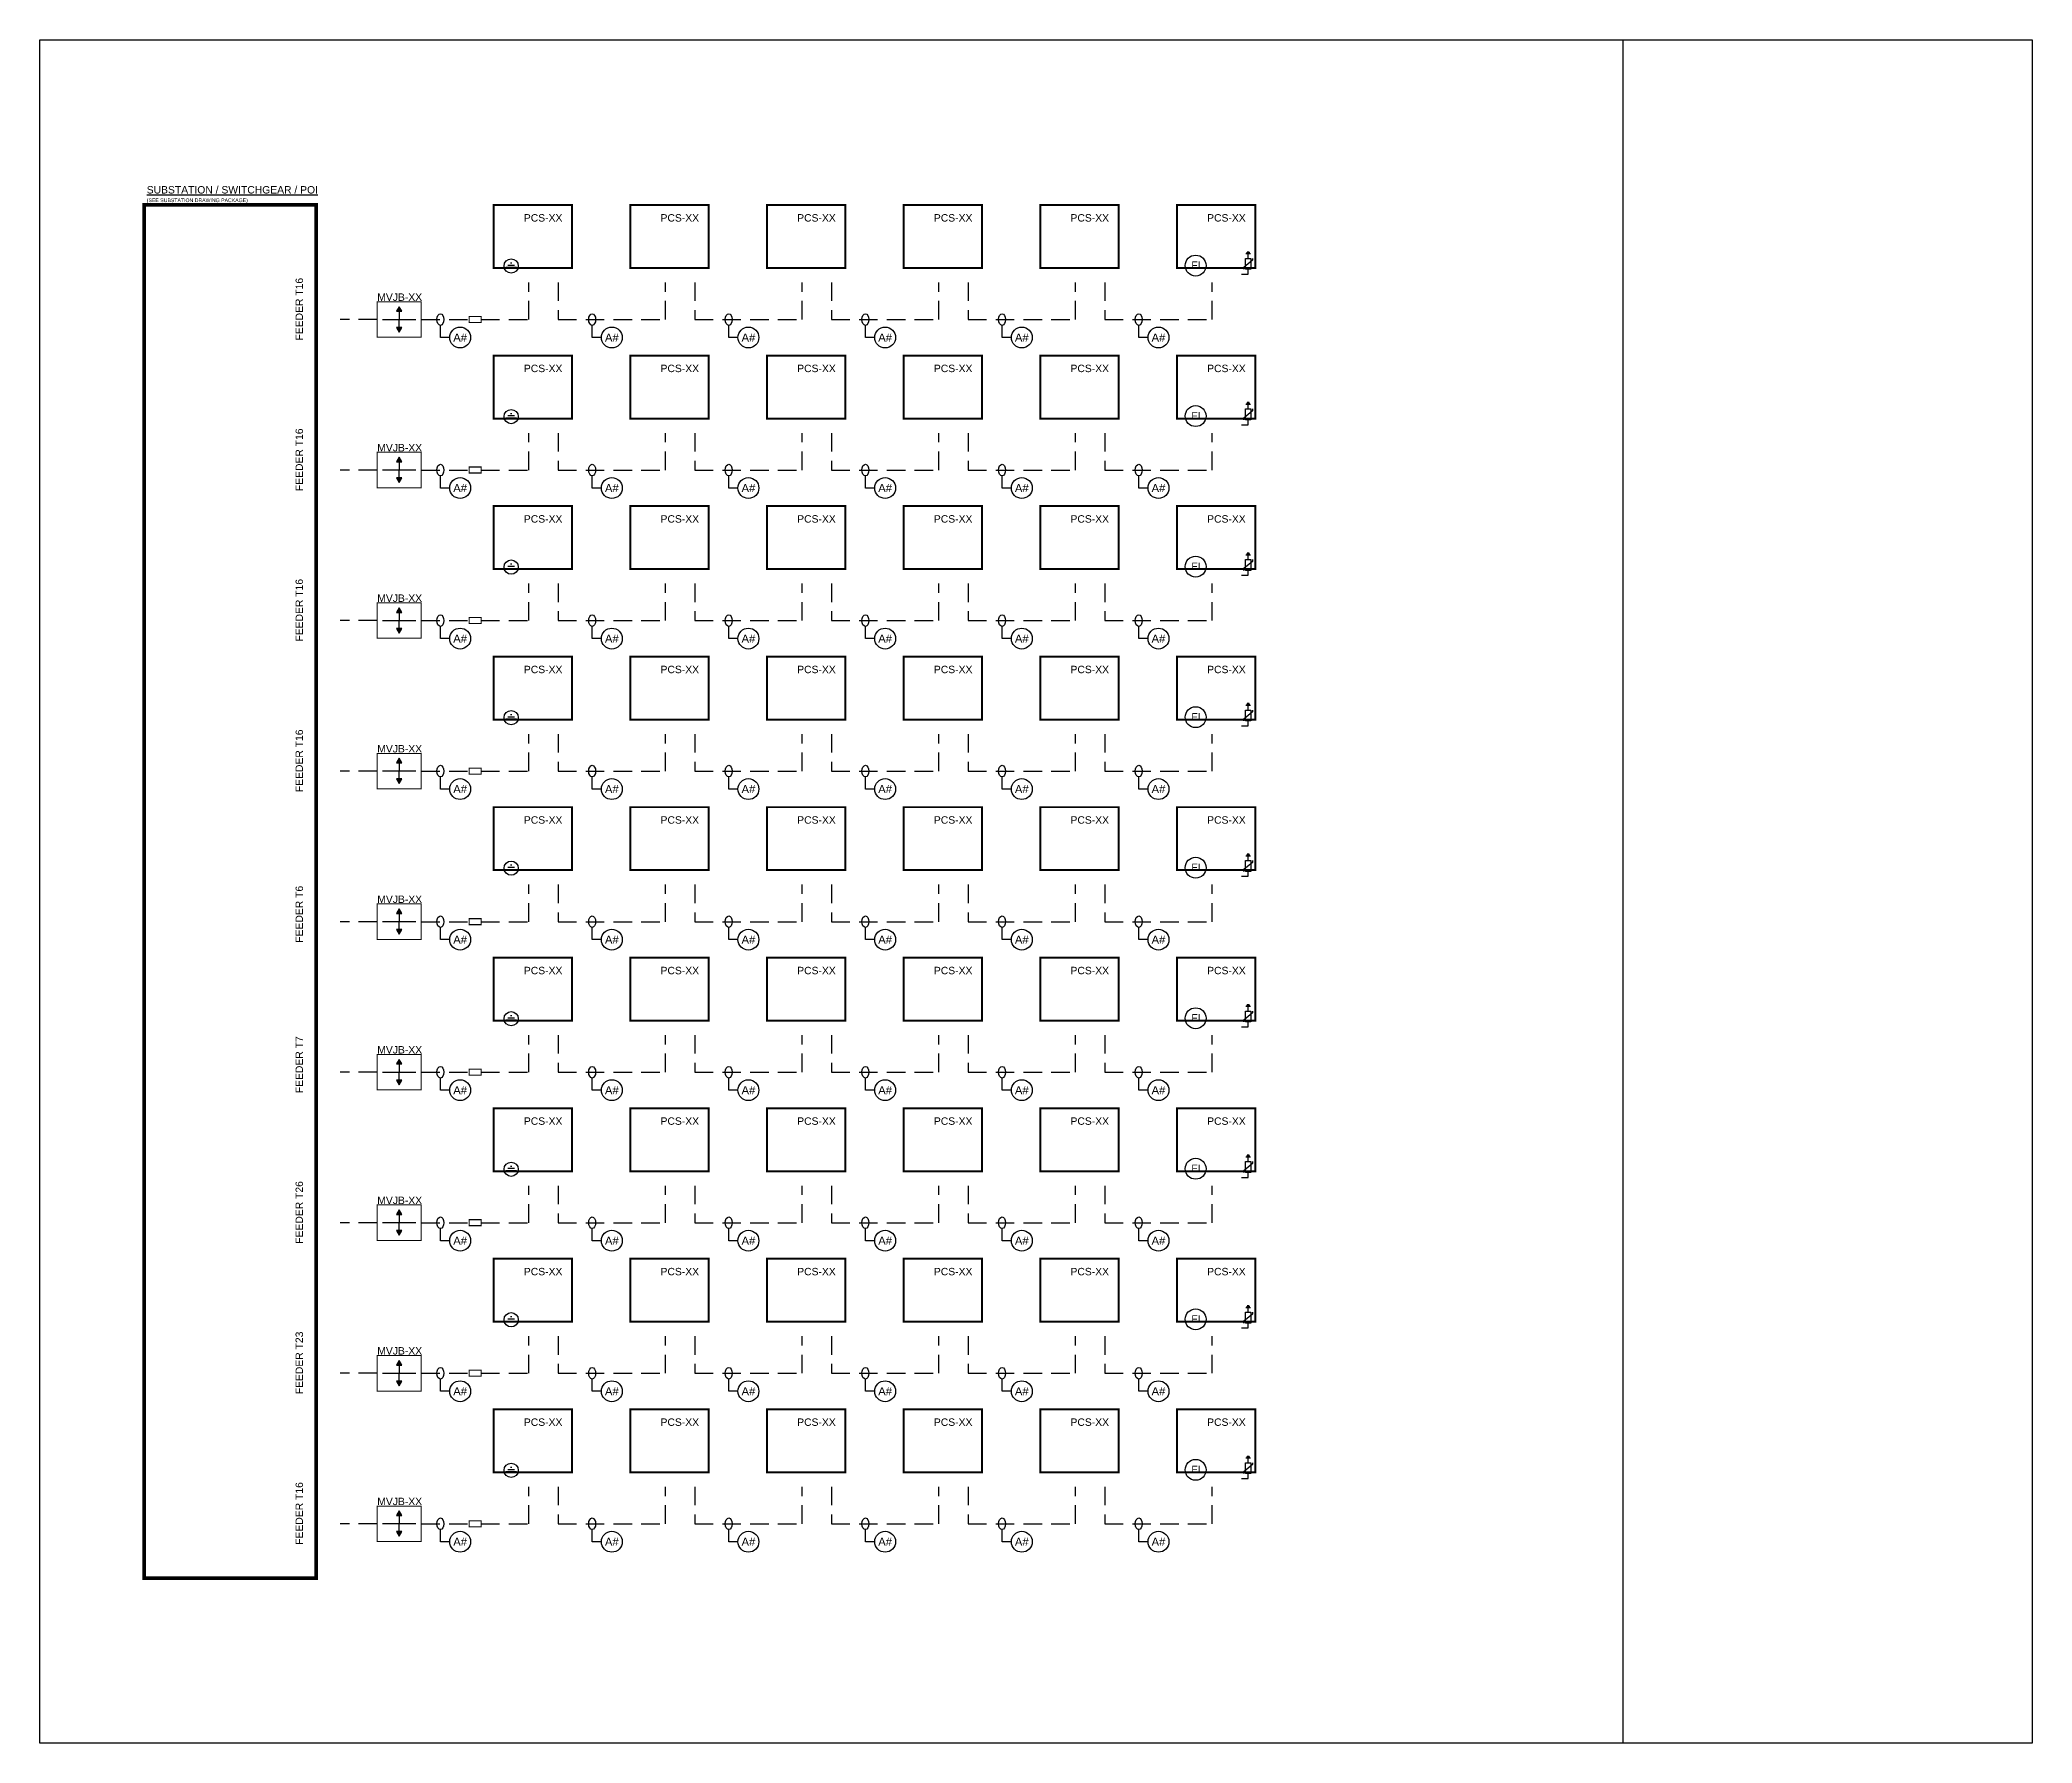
# Model space of a CAD drawing. Header units: feet. Extents: x -17.9 to 68.3, y -75.5 to 2.6.
# Drawn here: x 41.4 to 68.31, y -75.5 to -52.49 of the extents above; entities that cross this region are included whole.
import ezdxf
from ezdxf.enums import TextEntityAlignment as Align

# ---------------------------------------------------------------- set-up
doc = ezdxf.new("R2010")
doc.units = ezdxf.units.FT
doc.header["$MEASUREMENT"] = 0
for name, pattern in [('HIDDEN', [0.375, 0.25, -0.125]), ('PHANTOM', [2.5, 1.25, -0.25, 0.25, -0.25, 0.25, -0.25]), ('PHANTOM2', [1.25, 0.625, -0.125, 0.125, -0.125, 0.125, -0.125])]:
    doc.linetypes.add(name, pattern=pattern)
for name, color, linetype in [('E-1LIN', 4, 'Continuous'), ('E-1LIN-CABL-UG', 4, 'HIDDEN'), ('E-1LIN-EQPM-ENCL', 7, 'PHANTOM2'), ('E-HVMV-EQUP', 91, 'Continuous'), ('E-TXT', 7, 'Continuous'), ('G-ANNO-TEXT', 1, 'Continuous')]:
    doc.layers.add(name, color=color, linetype=linetype)
doc.styles.add('NEI-A', font='arial.ttf')

msp = doc.modelspace()

# ---------------------------------------------------------------- texts
at = {"layer": 'G-ANNO-TEXT', "insert": (42.848, -54.467), "char_height": 0.1, "width": 2.30148, "attachment_point": 1, "style": 'NEI-A'}
msp.add_mtext('{\\LSUBSTATION / SWITCHGEAR / POI\\P\\H0.5x;\\l(SEE SUBSTATION DRAWING PACKAGE)}', dxfattribs=at)
at = {"layer": 'G-ANNO-TEXT', "char_height": 0.1, "attachment_point": 1, "style": 'NEI-A'}
for s, width, insert in [('PCS-XX', 0.52024, (47.942, -54.846)), ('PCS-XX', 0.52024, (49.788, -54.846)), ('PCS-XX', 0.52024, (51.634, -54.846)), ('PCS-XX', 0.52024, (53.48, -54.846)), ('PCS-XX', 0.52024, (55.325, -54.846)), ('PCS-XX', 0.52024, (57.171, -54.846)), ('MVJB-XX', 0.60557, (45.962, -55.917)), ('PCS-XX', 0.52024, (47.942, -56.88)), ('PCS-XX', 0.52024, (49.788, -56.88)), ('PCS-XX', 0.52024, (51.634, -56.88)), ('PCS-XX', 0.52024, (53.48, -56.88)), ('PCS-XX', 0.52024, (55.325, -56.88)), ('PCS-XX', 0.52024, (57.171, -56.88)), ('MVJB-XX', 0.60557, (45.962, -57.951)), ('PCS-XX', 0.52024, (47.942, -58.913)), ('PCS-XX', 0.52024, (49.788, -58.913)), ('PCS-XX', 0.52024, (51.634, -58.913)), ('PCS-XX', 0.52024, (53.48, -58.913)), ('PCS-XX', 0.52024, (55.325, -58.913)), ('PCS-XX', 0.52024, (57.171, -58.913)), ('MVJB-XX', 0.60557, (45.962, -59.984)), ('PCS-XX', 0.52024, (47.942, -60.947)), ('PCS-XX', 0.52024, (49.788, -60.947)), ('PCS-XX', 0.52024, (51.634, -60.947)), ('PCS-XX', 0.52024, (53.48, -60.947)), ('PCS-XX', 0.52024, (55.325, -60.947)), ('PCS-XX', 0.52024, (57.171, -60.947)), ('MVJB-XX', 0.60557, (45.962, -62.018)), ('PCS-XX', 0.52024, (47.942, -62.98)), ('PCS-XX', 0.52024, (49.788, -62.98)), ('PCS-XX', 0.52024, (51.634, -62.98)), ('PCS-XX', 0.52024, (53.48, -62.98)), ('PCS-XX', 0.52024, (55.325, -62.98)), ('PCS-XX', 0.52024, (57.171, -62.98)), ('MVJB-XX', 0.60557, (45.962, -64.051)), ('PCS-XX', 0.52024, (47.942, -65.014)), ('PCS-XX', 0.52024, (49.788, -65.014)), ('PCS-XX', 0.52024, (51.634, -65.014)), ('PCS-XX', 0.52024, (53.48, -65.014)), ('PCS-XX', 0.52024, (55.325, -65.014)), ('PCS-XX', 0.52024, (57.171, -65.014)), ('MVJB-XX', 0.60557, (45.962, -66.085)), ('PCS-XX', 0.52024, (47.942, -67.048)), ('PCS-XX', 0.52024, (49.788, -67.048)), ('PCS-XX', 0.52024, (51.634, -67.048)), ('PCS-XX', 0.52024, (53.48, -67.048)), ('PCS-XX', 0.52024, (55.325, -67.048)), ('PCS-XX', 0.52024, (57.171, -67.048)), ('MVJB-XX', 0.60557, (45.962, -68.119)), ('PCS-XX', 0.52024, (47.942, -69.081)), ('PCS-XX', 0.52024, (49.788, -69.081)), ('PCS-XX', 0.52024, (51.634, -69.081)), ('PCS-XX', 0.52024, (53.48, -69.081)), ('PCS-XX', 0.52024, (55.325, -69.081)), ('PCS-XX', 0.52024, (57.171, -69.081)), ('MVJB-XX', 0.60557, (45.962, -70.152)), ('PCS-XX', 0.52024, (47.942, -71.115)), ('PCS-XX', 0.52024, (49.788, -71.115)), ('PCS-XX', 0.52024, (51.634, -71.115)), ('PCS-XX', 0.52024, (53.48, -71.115)), ('PCS-XX', 0.52024, (55.325, -71.115)), ('PCS-XX', 0.52024, (57.171, -71.115)), ('MVJB-XX', 0.60557, (45.962, -72.186))]:
    msp.add_mtext_dynamic_manual_height_columns(s, width=width, gutter_width=0.547, heights=[0], dxfattribs=dict(at, insert=insert))
at = {"layer": 'G-ANNO-TEXT', "char_height": 0.1, "attachment_point": 1, "rotation": 90, "style": 'NEI-A'}
for s, width, insert in [('FEEDER T16', 0.88037, (44.858, -56.553)), ('FEEDER T16', 0.91526, (44.858, -58.587)), ('FEEDER T16', 0.88535, (44.858, -60.62)), ('FEEDER T16', 0.89034, (44.858, -62.654)), ('FEEDER T6', 0.8405, (44.858, -64.688)), ('FEEDER T7', 0.86043, (44.858, -66.721)), ('FEEDER T26', 0.90529, (44.858, -68.755)), ('FEEDER T23', 0.87538, (44.858, -70.788)), ('FEEDER T16', 0.91027, (44.858, -72.822))]:
    msp.add_mtext_dynamic_manual_height_columns(s, width=width, gutter_width=0.547, heights=[0], dxfattribs=dict(at, insert=insert))

# ---------------------------------------------------------------- blocks, each defined once
blk = doc.blocks.new('PCS')
at = {"layer": 'E-1LIN-EQPM-ENCL', "linetype": 'Continuous', "const_width": 0.0266}
blk.add_lwpolyline([(1.057, 0), (0, 0), (0, -0.851), (1.057, -0.851)], close=True, dxfattribs=at)
blk = doc.blocks.new('1LIN-PCS-TERMINATION_DF')
at = {"linetype": 'Continuous'}
h = blk.add_hatch(color=4, dxfattribs=at)
h.dxf.hatch_style = 1
h.paths.add_polyline_path([(0, 0), (-0.04, -0.069), (0.04, -0.069)])
at = {"color": 4, "linetype": 'Continuous'}
blk.add_lwpolyline([(-0.04, -0.069), (0.04, -0.069), (0, 0)], close=True, dxfattribs=at)
blk = doc.blocks.new('*U22')
at = {"linetype": 'Continuous'}
for p, q in [((-0.266, 0), (-0.266, 0.165)), ((-0.141, 0), (-0.266, 0))]:
    blk.add_line(p, q, dxfattribs=at)
blk.add_circle((0, 0), 0.141, dxfattribs=at)
blk.add_ellipse((-0.266, 0.243), major_axis=(0, 0.0781), ratio=0.6, dxfattribs=at)
at = {"style": 'NEI-A'}
blk.add_attdef('CONDUCTOR_SCHEDULE', text='', height=0.109, dxfattribs=at).set_placement((0, 0), align=Align.MIDDLE_CENTER)
blk = doc.blocks.new('FAULT INDICATOR')
at = {"layer": 'E-1LIN'}
blk.add_circle((0, 0), 0.141, dxfattribs=at)
at = {"layer": 'E-1LIN', "insert": (-0.058, 0.056), "char_height": 0.1, "attachment_point": 1, "style": 'NEI-A'}
blk.add_mtext_dynamic_manual_height_columns('FI', width=0.49016, gutter_width=0.547, heights=[0], dxfattribs=at)
blk = doc.blocks.new('GAD')
at = {"layer": 'E-1LIN'}
for p, q in [((-0.044, 0.013), (0.044, 0.013)), ((-0.009, 0.043), (0.009, 0.043)), ((-0.071, -0.017), (0.071, -0.017))]:
    blk.add_line(p, q, dxfattribs=at)
blk.add_circle((0, 0), 0.0964, dxfattribs=at)
blk = doc.blocks.new('A$Cc326a1cc')
for p, q in [((-0.486, 0.026), (-0.486, -0.024)), ((-0.466, 0.037), (-0.466, -0.037)), ((-0.444, 0.049), (-0.444, -0.049)), ((-0.346, 0), (-0.444, 0))]:
    blk.add_line(p, q)
for points in [[(-0.346, 0.096), (-0.304, 0.096)], [(-0.304, 0.096), (-0.147, -0.096)], [(0, 0), (-0.106, 0)], [(-0.106, -0.096), (-0.147, -0.096)]]:
    blk.add_lwpolyline(points)
blk.add_lwpolyline([(-0.106, 0.06), (-0.106, -0.06), (-0.346, -0.06), (-0.346, 0.06)], close=True)

# ---------------------------------------------------------------- hatches: boundary and pattern name
at = {"layer": 'E-1LIN'}
h = msp.add_hatch(color=256, dxfattribs=at)
h.dxf.hatch_style = 1
h.paths.add_polyline_path([(46.258, -56.438), (46.294, -56.375), (46.222, -56.375)])
h = msp.add_hatch(color=256, dxfattribs=at)
h.dxf.hatch_style = 1
h.paths.add_polyline_path([(46.258, -58.471), (46.294, -58.409), (46.222, -58.409)])
h = msp.add_hatch(color=256, dxfattribs=at)
h.dxf.hatch_style = 1
h.paths.add_polyline_path([(46.258, -60.505), (46.294, -60.442), (46.222, -60.442)])
h = msp.add_hatch(color=256, dxfattribs=at)
h.dxf.hatch_style = 1
h.paths.add_polyline_path([(46.258, -62.538), (46.294, -62.476), (46.222, -62.476)])
h = msp.add_hatch(color=256, dxfattribs=at)
h.dxf.hatch_style = 1
h.paths.add_polyline_path([(46.258, -64.572), (46.294, -64.51), (46.222, -64.51)])
h = msp.add_hatch(color=256, dxfattribs=at)
h.dxf.hatch_style = 1
h.paths.add_polyline_path([(46.258, -66.606), (46.294, -66.543), (46.222, -66.543)])
h = msp.add_hatch(color=256, dxfattribs=at)
h.dxf.hatch_style = 1
h.paths.add_polyline_path([(46.258, -68.639), (46.294, -68.577), (46.222, -68.577)])
h = msp.add_hatch(color=256, dxfattribs=at)
h.dxf.hatch_style = 1
h.paths.add_polyline_path([(46.258, -70.673), (46.294, -70.611), (46.222, -70.611)])
h = msp.add_hatch(color=256, dxfattribs=at)
h.dxf.hatch_style = 1
h.paths.add_polyline_path([(46.258, -72.707), (46.294, -72.644), (46.222, -72.644)])

# ---------------------------------------------------------------- linework, layer by layer
at = {"layer": 'Defpoints', "color": 5}
msp.add_line((62.784, -52.491), (62.784, -75.502), dxfattribs=at)
msp.add_lwpolyline([(41.404, -52.491), (68.314, -52.491), (68.314, -75.502), (41.404, -75.502)], close=True, dxfattribs=at)
at = {"layer": 'E-1LIN'}
for p, q in [((46.258, -56.158), (46.258, -56.268)), ((46.034, -56.268), (46.482, -56.268)), ((46.258, -56.375), (46.258, -56.266)), ((46.034, -58.301), (46.482, -58.301)), ((46.258, -58.192), (46.258, -58.301)), ((46.258, -58.409), (46.258, -58.3)), ((46.258, -60.226), (46.258, -60.335)), ((46.034, -60.335), (46.482, -60.335)), ((46.258, -60.442), (46.258, -60.333)), ((46.034, -62.368), (46.482, -62.368)), ((46.258, -62.259), (46.258, -62.368)), ((46.258, -62.476), (46.258, -62.367)), ((46.258, -64.293), (46.258, -64.402)), ((46.034, -64.402), (46.482, -64.402)), ((46.258, -64.51), (46.258, -64.4)), ((46.034, -66.436), (46.482, -66.436)), ((46.258, -66.326), (46.258, -66.436)), ((46.258, -66.543), (46.258, -66.434)), ((46.034, -68.469), (46.482, -68.469)), ((46.258, -68.36), (46.258, -68.469)), ((46.258, -68.577), (46.258, -68.468)), ((46.258, -70.394), (46.258, -70.503)), ((46.258, -70.611), (46.258, -70.501)), ((46.034, -70.503), (46.482, -70.503)), ((46.034, -72.536), (46.482, -72.536)), ((46.258, -72.427), (46.258, -72.536)), ((46.258, -72.644), (46.258, -72.535))]:
    msp.add_line(p, q, dxfattribs=at)
for points in [[(46.294, -56.375), (46.222, -56.375), (46.258, -56.438)], [(46.294, -58.409), (46.222, -58.409), (46.258, -58.471)], [(46.294, -60.442), (46.222, -60.442), (46.258, -60.505)], [(46.294, -62.476), (46.222, -62.476), (46.258, -62.538)], [(46.294, -64.51), (46.222, -64.51), (46.258, -64.572)], [(46.294, -66.543), (46.222, -66.543), (46.258, -66.606)], [(46.294, -68.577), (46.222, -68.577), (46.258, -68.639)], [(46.294, -70.611), (46.222, -70.611), (46.258, -70.673)], [(46.294, -72.644), (46.222, -72.644), (46.258, -72.707)]]:
    msp.add_lwpolyline(points, close=True, dxfattribs=at)
at = {"layer": 'E-1LIN-CABL-UG'}
for points in [[(47.365, -56.269), (48.01, -56.269), (48.01, -55.769)], [(48.403, -55.769), (48.403, -56.269), (49.856, -56.269), (49.856, -55.769)], [(50.249, -55.769), (50.249, -56.269), (51.702, -56.269), (51.702, -55.769)], [(52.095, -55.769), (52.095, -56.269), (53.548, -56.269), (53.548, -55.769)], [(53.941, -55.769), (53.941, -56.269), (55.393, -56.269), (55.393, -55.769)], [(55.787, -55.769), (55.787, -56.269), (57.239, -56.269), (57.239, -55.769)], [(45.96, -56.269), (45.46, -56.269)], [(46.557, -56.269), (47.203, -56.269)], [(47.365, -58.303), (48.01, -58.303), (48.01, -57.803)], [(48.403, -57.803), (48.403, -58.303), (49.856, -58.303), (49.856, -57.803)], [(50.249, -57.803), (50.249, -58.303), (51.702, -58.303), (51.702, -57.803)], [(52.095, -57.803), (52.095, -58.303), (53.548, -58.303), (53.548, -57.803)], [(53.941, -57.803), (53.941, -58.303), (55.393, -58.303), (55.393, -57.803)], [(55.787, -57.803), (55.787, -58.303), (57.239, -58.303), (57.239, -57.803)], [(45.96, -58.303), (45.46, -58.303)], [(46.557, -58.303), (47.203, -58.303)], [(47.365, -60.336), (48.01, -60.336), (48.01, -59.836)], [(48.403, -59.836), (48.403, -60.336), (49.856, -60.336), (49.856, -59.836)], [(50.249, -59.836), (50.249, -60.336), (51.702, -60.336), (51.702, -59.836)], [(52.095, -59.836), (52.095, -60.336), (53.548, -60.336), (53.548, -59.836)], [(53.941, -59.836), (53.941, -60.336), (55.393, -60.336), (55.393, -59.836)], [(55.787, -59.836), (55.787, -60.336), (57.239, -60.336), (57.239, -59.836)], [(45.96, -60.336), (45.46, -60.336)], [(46.557, -60.336), (47.203, -60.336)], [(47.365, -62.37), (48.01, -62.37), (48.01, -61.87)], [(48.403, -61.87), (48.403, -62.37), (49.856, -62.37), (49.856, -61.87)], [(50.249, -61.87), (50.249, -62.37), (51.702, -62.37), (51.702, -61.87)], [(52.095, -61.87), (52.095, -62.37), (53.548, -62.37), (53.548, -61.87)], [(53.941, -61.87), (53.941, -62.37), (55.393, -62.37), (55.393, -61.87)], [(55.787, -61.87), (55.787, -62.37), (57.239, -62.37), (57.239, -61.87)], [(45.96, -62.37), (45.46, -62.37)], [(46.557, -62.37), (47.203, -62.37)], [(47.365, -64.404), (48.01, -64.404), (48.01, -63.904)], [(48.403, -63.904), (48.403, -64.404), (49.856, -64.404), (49.856, -63.904)], [(50.249, -63.904), (50.249, -64.404), (51.702, -64.404), (51.702, -63.904)], [(52.095, -63.904), (52.095, -64.404), (53.548, -64.404), (53.548, -63.904)], [(53.941, -63.904), (53.941, -64.404), (55.393, -64.404), (55.393, -63.904)], [(55.787, -63.904), (55.787, -64.404), (57.239, -64.404), (57.239, -63.904)], [(45.96, -64.404), (45.46, -64.404)], [(46.557, -64.404), (47.203, -64.404)], [(47.365, -66.437), (48.01, -66.437), (48.01, -65.937)], [(48.403, -65.937), (48.403, -66.437), (49.856, -66.437), (49.856, -65.937)], [(50.249, -65.937), (50.249, -66.437), (51.702, -66.437), (51.702, -65.937)], [(52.095, -65.937), (52.095, -66.437), (53.548, -66.437), (53.548, -65.937)], [(53.941, -65.937), (53.941, -66.437), (55.393, -66.437), (55.393, -65.937)], [(55.787, -65.937), (55.787, -66.437), (57.239, -66.437), (57.239, -65.937)], [(45.96, -66.437), (45.46, -66.437)], [(46.557, -66.437), (47.203, -66.437)], [(47.365, -68.471), (48.01, -68.471), (48.01, -67.971)], [(48.403, -67.971), (48.403, -68.471), (49.856, -68.471), (49.856, -67.971)], [(50.249, -67.971), (50.249, -68.471), (51.702, -68.471), (51.702, -67.971)], [(52.095, -67.971), (52.095, -68.471), (53.548, -68.471), (53.548, -67.971)], [(53.941, -67.971), (53.941, -68.471), (55.393, -68.471), (55.393, -67.971)], [(55.787, -67.971), (55.787, -68.471), (57.239, -68.471), (57.239, -67.971)], [(45.96, -68.471), (45.46, -68.471)], [(46.557, -68.471), (47.203, -68.471)], [(47.365, -70.504), (48.01, -70.504), (48.01, -70.004)], [(48.403, -70.004), (48.403, -70.504), (49.856, -70.504), (49.856, -70.004)], [(50.249, -70.004), (50.249, -70.504), (51.702, -70.504), (51.702, -70.004)], [(52.095, -70.004), (52.095, -70.504), (53.548, -70.504), (53.548, -70.004)], [(53.941, -70.004), (53.941, -70.504), (55.393, -70.504), (55.393, -70.004)], [(55.787, -70.004), (55.787, -70.504), (57.239, -70.504), (57.239, -70.004)], [(45.96, -70.504), (45.46, -70.504)], [(46.557, -70.504), (47.203, -70.504)], [(47.365, -72.538), (48.01, -72.538), (48.01, -72.038)], [(48.403, -72.038), (48.403, -72.538), (49.856, -72.538), (49.856, -72.038)], [(50.249, -72.038), (50.249, -72.538), (51.702, -72.538), (51.702, -72.038)], [(52.095, -72.038), (52.095, -72.538), (53.548, -72.538), (53.548, -72.038)], [(53.941, -72.038), (53.941, -72.538), (55.393, -72.538), (55.393, -72.038)], [(55.787, -72.038), (55.787, -72.538), (57.239, -72.538), (57.239, -72.038)], [(45.96, -72.538), (45.46, -72.538)], [(46.557, -72.538), (47.203, -72.538)]]:
    msp.add_lwpolyline(points, dxfattribs=at)
at = {"layer": 'E-1LIN-EQPM-ENCL', "linetype": 'Continuous'}
for points, const_width in [([(45.96, -56.509), (46.557, -56.509), (46.557, -56.029), (45.96, -56.029)], 0.0135), ([(47.203, -56.229), (47.365, -56.229), (47.365, -56.31), (47.203, -56.31)], 0.015), ([(45.96, -58.543), (46.557, -58.543), (46.557, -58.063), (45.96, -58.063)], 0.0135), ([(47.203, -58.262), (47.365, -58.262), (47.365, -58.343), (47.203, -58.343)], 0.015), ([(45.96, -60.576), (46.557, -60.576), (46.557, -60.096), (45.96, -60.096)], 0.0135), ([(47.203, -60.296), (47.365, -60.296), (47.365, -60.377), (47.203, -60.377)], 0.015), ([(45.96, -62.61), (46.557, -62.61), (46.557, -62.13), (45.96, -62.13)], 0.0135), ([(47.203, -62.329), (47.365, -62.329), (47.365, -62.411), (47.203, -62.411)], 0.015), ([(45.96, -64.644), (46.557, -64.644), (46.557, -64.164), (45.96, -64.164)], 0.0135), ([(47.203, -64.363), (47.365, -64.363), (47.365, -64.444), (47.203, -64.444)], 0.015), ([(45.96, -66.677), (46.557, -66.677), (46.557, -66.197), (45.96, -66.197)], 0.0135), ([(47.203, -66.397), (47.365, -66.397), (47.365, -66.478), (47.203, -66.478)], 0.015), ([(45.96, -68.711), (46.557, -68.711), (46.557, -68.231), (45.96, -68.231)], 0.0135), ([(47.203, -68.43), (47.365, -68.43), (47.365, -68.511), (47.203, -68.511)], 0.015), ([(45.96, -70.745), (46.557, -70.745), (46.557, -70.264), (45.96, -70.264)], 0.0135), ([(47.203, -70.464), (47.365, -70.464), (47.365, -70.545), (47.203, -70.545)], 0.015), ([(45.96, -72.778), (46.557, -72.778), (46.557, -72.298), (45.96, -72.298)], 0.0135), ([(47.203, -72.497), (47.365, -72.497), (47.365, -72.579), (47.203, -72.579)], 0.015)]:
    msp.add_lwpolyline(points, close=True, dxfattribs=dict(at, const_width=const_width))
at = {"layer": 'E-HVMV-EQUP', "flags": 128}
for points in [[(57.633, -55.656), (57.724, -55.656)], [(57.633, -57.69), (57.724, -57.69)], [(57.633, -59.723), (57.724, -59.723)], [(57.633, -61.757), (57.724, -61.757)], [(57.633, -63.79), (57.724, -63.79)], [(57.633, -65.824), (57.724, -65.824)], [(57.633, -67.858), (57.724, -67.858)], [(57.633, -69.891), (57.724, -69.891)], [(57.633, -71.925), (57.724, -71.925)]]:
    msp.add_lwpolyline(points, dxfattribs=at)
at = {"layer": 'E-TXT', "color": 253, "linetype": 'PHANTOM', "const_width": 0.05}
msp.add_lwpolyline([(42.813, -54.722), (45.135, -54.722), (45.135, -73.271), (42.813, -73.271)], close=True, dxfattribs=at)

# ---------------------------------------------------------------- block references
for name, p in [('PCS', (47.534, -54.722)), ('PCS', (49.38, -54.722)), ('PCS', (51.225, -54.722)), ('PCS', (53.071, -54.722)), ('PCS', (54.917, -54.722)), ('PCS', (56.763, -54.722)), ('FAULT INDICATOR', (57.015, -55.541)), ('GAD', (47.77, -55.547)), ('PCS', (47.534, -56.756)), ('PCS', (49.38, -56.756)), ('PCS', (51.225, -56.756)), ('PCS', (53.071, -56.756)), ('PCS', (54.917, -56.756)), ('PCS', (56.763, -56.756)), ('GAD', (47.77, -57.581)), ('FAULT INDICATOR', (57.015, -57.574)), ('PCS', (47.534, -58.79)), ('PCS', (49.38, -58.79)), ('PCS', (51.225, -58.79)), ('PCS', (53.071, -58.79)), ('PCS', (54.917, -58.79)), ('PCS', (56.763, -58.79)), ('FAULT INDICATOR', (57.015, -59.608)), ('GAD', (47.77, -59.614)), ('PCS', (47.534, -60.823)), ('PCS', (49.38, -60.823)), ('PCS', (51.225, -60.823)), ('PCS', (53.071, -60.823)), ('PCS', (54.917, -60.823)), ('PCS', (56.763, -60.823)), ('GAD', (47.77, -61.648)), ('FAULT INDICATOR', (57.015, -61.642)), ('PCS', (47.534, -62.857)), ('PCS', (49.38, -62.857)), ('PCS', (51.225, -62.857)), ('PCS', (53.071, -62.857)), ('PCS', (54.917, -62.857)), ('PCS', (56.763, -62.857)), ('GAD', (47.77, -63.681)), ('FAULT INDICATOR', (57.015, -63.675)), ('PCS', (47.534, -64.89)), ('PCS', (49.38, -64.89)), ('PCS', (51.225, -64.89)), ('PCS', (53.071, -64.89)), ('PCS', (54.917, -64.89)), ('PCS', (56.763, -64.89)), ('GAD', (47.77, -65.715)), ('FAULT INDICATOR', (57.015, -65.709)), ('PCS', (47.534, -66.924)), ('PCS', (49.38, -66.924)), ('PCS', (51.225, -66.924)), ('PCS', (53.071, -66.924)), ('PCS', (54.917, -66.924)), ('PCS', (56.763, -66.924)), ('GAD', (47.77, -67.749)), ('FAULT INDICATOR', (57.015, -67.742)), ('PCS', (47.534, -68.958)), ('PCS', (49.38, -68.958)), ('PCS', (51.225, -68.958)), ('PCS', (53.071, -68.958)), ('PCS', (54.917, -68.958)), ('PCS', (56.763, -68.958)), ('GAD', (47.77, -69.782)), ('FAULT INDICATOR', (57.015, -69.776)), ('PCS', (47.534, -70.991)), ('PCS', (49.38, -70.991)), ('PCS', (51.225, -70.991)), ('PCS', (53.071, -70.991)), ('PCS', (54.917, -70.991)), ('PCS', (56.763, -70.991)), ('GAD', (47.77, -71.816)), ('FAULT INDICATOR', (57.015, -71.81))]:
    msp.add_blockref(name, p)
at = {"xscale": 0.900560435635171, "yscale": 0.900560435635171, "zscale": 0.900560435635171}
for p in [(46.258, -56.096), (46.258, -58.13), (46.258, -60.163), (46.258, -62.197), (46.258, -64.23), (46.258, -66.264), (46.258, -68.298), (46.258, -70.331), (46.258, -72.365)]:
    msp.add_blockref('1LIN-PCS-TERMINATION_DF', p, dxfattribs=at)
at = {"layer": 'E-1LIN', "xscale": 0.6134289087892584, "yscale": 0.6134289087892584, "zscale": 0.6134289087892584, "rotation": 270}
for p in [(57.724, -55.656), (57.724, -57.69), (57.724, -59.723), (57.724, -61.757), (57.724, -63.79), (57.724, -65.824), (57.724, -67.858), (57.724, -69.891), (57.724, -71.925)]:
    msp.add_blockref('A$Cc326a1cc', p, dxfattribs=at)
at = {"layer": 'G-ANNO-TEXT'}
for p in [(47.081, -56.513), (49.13, -56.513), (50.975, -56.513), (52.821, -56.513), (54.667, -56.513), (56.513, -56.513), (47.081, -58.546), (49.13, -58.546), (50.975, -58.546), (52.821, -58.546), (54.667, -58.546), (56.513, -58.546), (47.081, -60.58), (49.13, -60.58), (50.975, -60.58), (52.821, -60.58), (54.667, -60.58), (56.513, -60.58), (47.081, -62.613), (49.13, -62.613), (50.975, -62.613), (52.821, -62.613), (54.667, -62.613), (56.513, -62.613), (47.081, -64.647), (49.13, -64.647), (50.975, -64.647), (52.821, -64.647), (54.667, -64.647), (56.513, -64.647), (47.081, -66.681), (49.13, -66.681), (50.975, -66.681), (52.821, -66.681), (54.667, -66.681), (56.513, -66.681), (47.081, -68.714), (49.13, -68.714), (50.975, -68.714), (52.821, -68.714), (54.667, -68.714), (56.513, -68.714), (47.081, -70.748), (49.13, -70.748), (50.975, -70.748), (52.821, -70.748), (54.667, -70.748), (56.513, -70.748), (47.081, -72.781), (49.13, -72.781), (50.975, -72.781), (52.821, -72.781), (54.667, -72.781), (56.513, -72.781)]:
    msp.add_blockref('*U22', p, dxfattribs=at).add_auto_attribs({'CONDUCTOR_SCHEDULE': 'A#'})

msp.set_redraw_order([(e.dxf.handle, doc.entitydb.next_handle()) for e in msp.query("TEXT MTEXT ATTDEF DIMENSION ARC_DIMENSION")])  # texts and dimensions are drawn at this point

doc.saveas('drawing.dxf')
